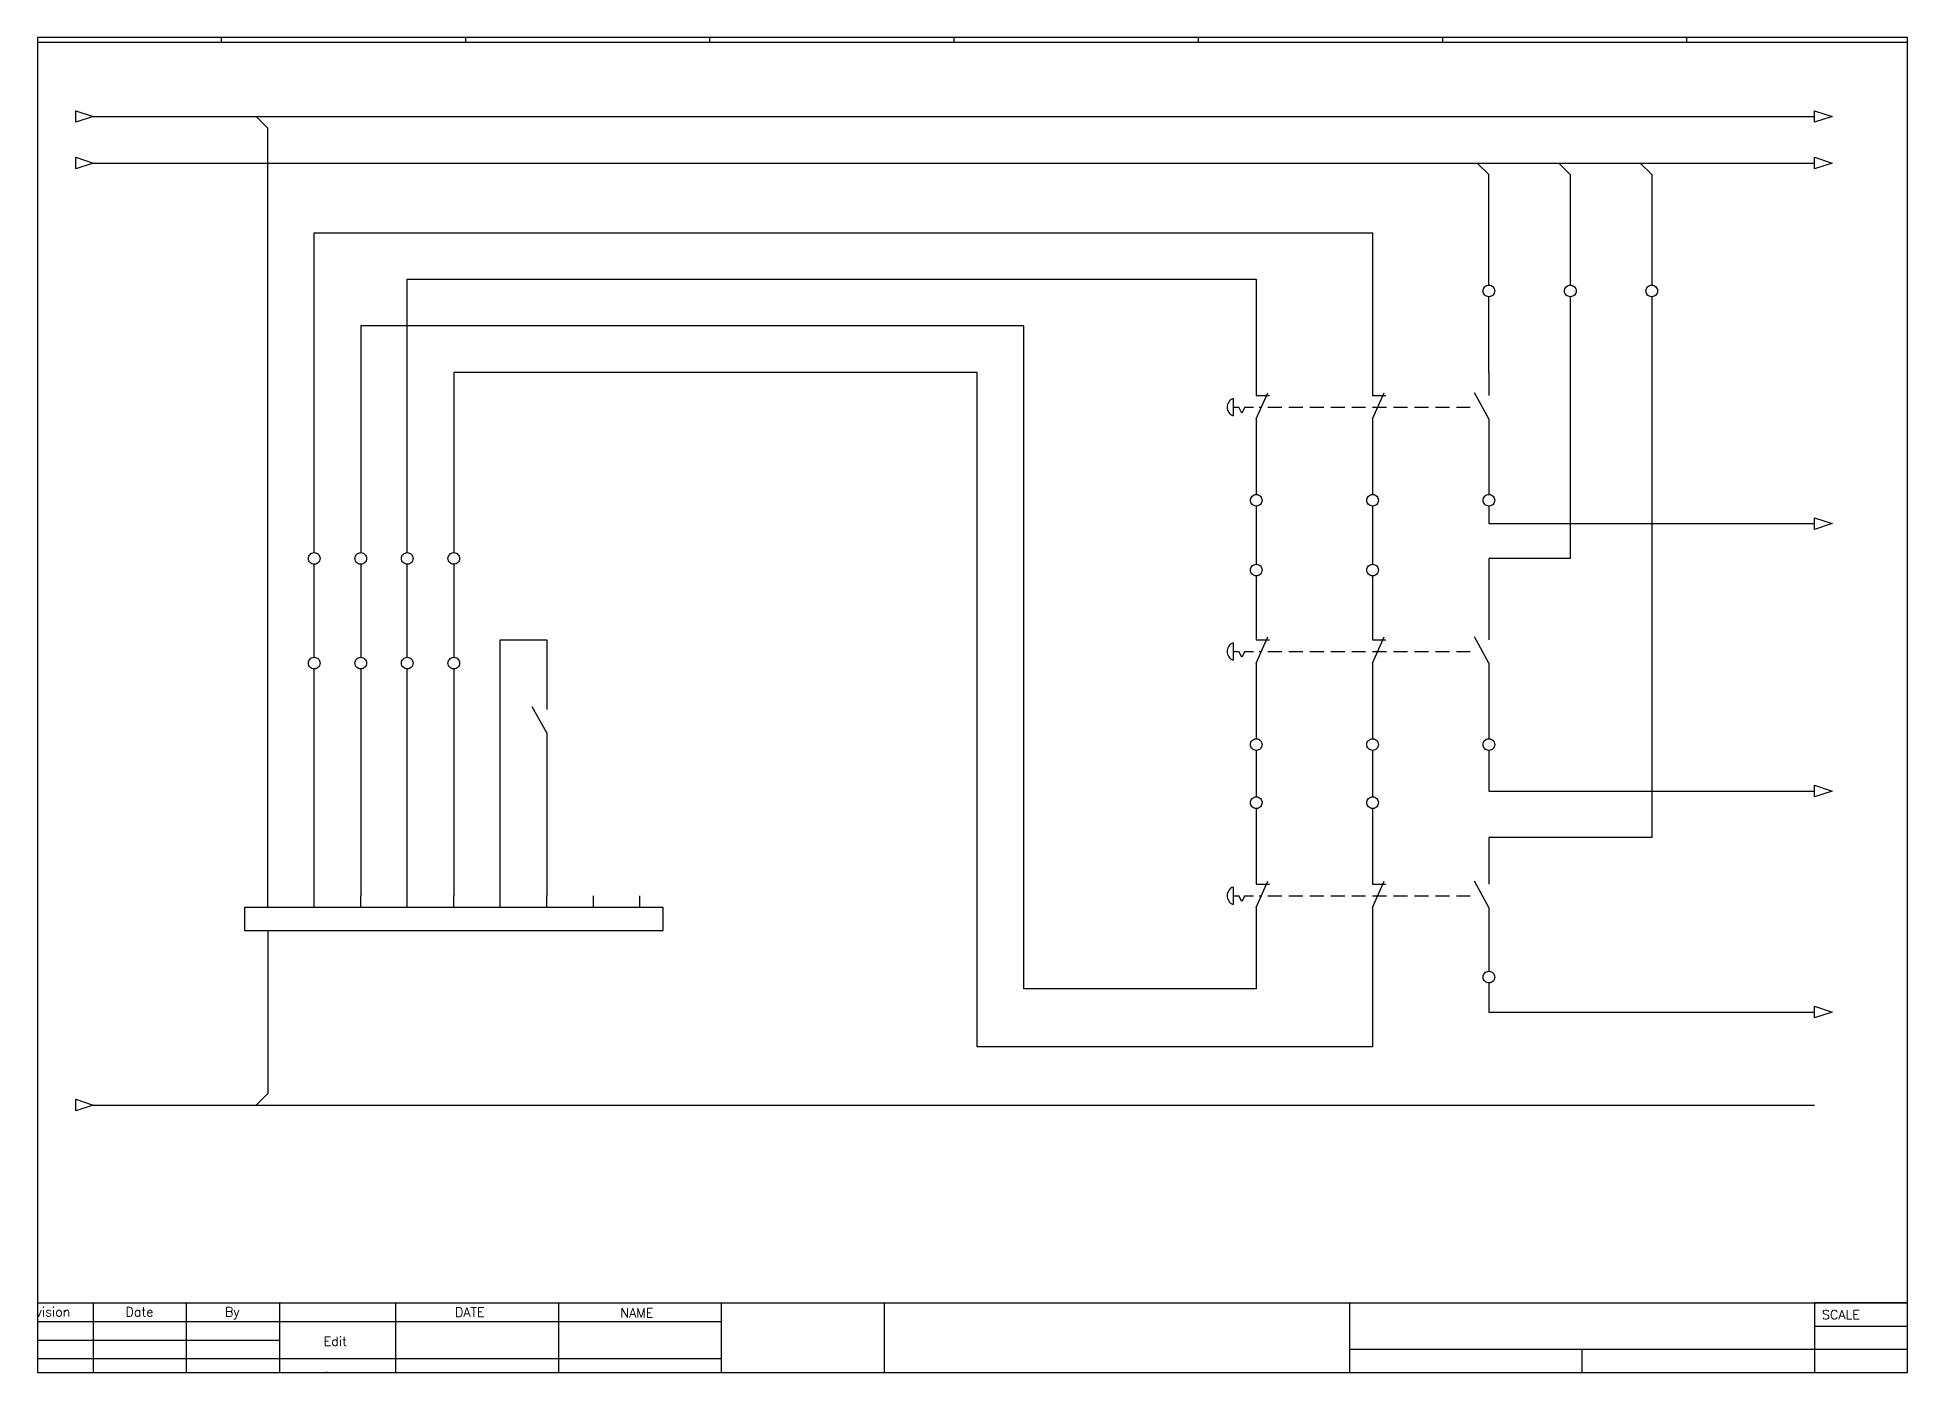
# Paper-space layout 'IEC A3 Title Block' of a CAD drawing. Header units: millimetres. Extents: x 13 to 415, y 5 to 292.
# The model-space entities are those that its viewports show. They can reach past a viewport. Long polylines and large blocks are cut down to what shows.
import ezdxf
from ezdxf.enums import TextEntityAlignment as Align

# ---------------------------------------------------------------- set-up
doc = ezdxf.new("R2010")
doc.units = ezdxf.units.MM
doc.header["$LTSCALE"] = 6
doc.linetypes.add('DASHED', pattern=[0.75, 0.5, -0.25])
for name, color, linetype in [('025', 1, 'Continuous'), ('05', 6, 'Continuous'), ('BLU_1.0mm^2', 5, 'Continuous'), ('BRN_1.0mm^2', 14, 'Continuous'), ('DESC', 1, 'Continuous'), ('DESCCHILD', 20, 'Continuous'), ('LOC', 8, 'Continuous'), ('MISC', 2, 'Continuous'), ('RED_2.5mm^2', 1, 'Continuous'), ('SYMS', 7, 'Continuous'), ('TAGS', 51, 'Continuous'), ('TERMS', 4, 'Continuous'), ('WIRENO', 70, 'Continuous'), ('WIREREF', 61, 'Continuous'), ('WIREREF_DEST', 61, 'Continuous'), ('XREF', 7, 'Continuous'), ('XREFCHILD', 134, 'Continuous')]:
    doc.layers.add(name, color=color, linetype=linetype)
doc.styles.add('WD', font='romans.shx')
doc.styles.add('WD_IEC', font='ISOCP2.shx', dxfattribs={"width": 0.9, "height": 4})

psp = doc.layouts.new('IEC A3 Title Block')

msp = doc.modelspace()

# ---------------------------------------------------------------- texts
at = {"layer": '05', "char_height": 3, "attachment_point": 1}
for s, insert in [('1', (25.61, 295.89)), ('2', (78.11, 295.89)), ('3', (130.61, 295.89)), ('4', (183.11, 295.89)), ('5', (235.61, 295.89)), ('6', (288.11, 295.89)), ('7', (340.61, 295.89)), ('8', (393.11, 295.89))]:
    msp.add_mtext_dynamic_manual_height_columns(s, width=14.5619, gutter_width=12.5, heights=[0], dxfattribs=dict(at, insert=insert))
at = {"layer": 'DESCCHILD', "linetype": 'DASHED', "char_height": 2.5, "attachment_point": 1, "style": 'WD_IEC'}
for s, width, heights, insert in [('EMERGENCY STOP\\PELEVATOR', 38.0864, [8.45], (234.32, 212.97)), ('EMERGENCY STOP \\PLOAD BELD', 42.3146, [6.85], (234.32, 160.47))]:
    msp.add_mtext_dynamic_manual_height_columns(s, width=width, gutter_width=7.5, heights=heights, dxfattribs=dict(at, insert=insert))
at = {"layer": 'DESCCHILD', "linetype": 'DASHED', "insert": (232.5, 109.17), "char_height": 2.5, "width": 49.875, "attachment_point": 1, "style": 'WD_IEC'}
msp.add_mtext('EMERGENCY STOP \\PFEEDING', dxfattribs=at)
at = {"layer": 'MISC', "char_height": 1.5, "attachment_point": 8}
for s, insert in [('\\W1;BRN_1.0MM^ 2', (197.5, 275.75)), ('\\W1;BRN_1.0MM^ 2', (197.5, 265.75)), ('\\W1;BRN_1.0MM^ 2', (377.5, 188.25)), ('\\W1;BRN_1.0MM^ 2', (377.5, 130.75)), ('\\W1;BRN_1.0MM^ 2', (377.5, 83.25)), ('\\W1;BLU_1.0MM^ 2', (202.5, 63.25))]:
    msp.add_mtext(s, dxfattribs=dict(at, insert=insert))
at = {"layer": 'MISC', "linetype": 'DASHED', "char_height": 1.5, "attachment_point": 8}
for insert in [(197.5, 250.75), (197.5, 240.75), (197.5, 230.75), (197.5, 220.75)]:
    msp.add_mtext('\\W1;BRN_1.0MM^ 2', dxfattribs=dict(at, insert=insert))
at = {"layer": 'XREF', "linetype": 'DASHED', "insert": (81.59, 97.5), "char_height": 2.5, "attachment_point": 1, "style": 'WD_IEC'}
msp.add_mtext('{\\Fmonotxt.shx|c0;\\H0.67x;13 }{\\Facaderef.shx|c0;-O-} {\\Fmonotxt.shx|c0;\\H0.67x;14} 10.3\\P{\\Fmonotxt.shx|c0;\\H0.67x;23 }{\\Facaderef.shx|c0;-O-} {\\Fmonotxt.shx|c0;\\H0.67x;24} 12.2', dxfattribs=at)

# ---------------------------------------------------------------- blocks, each defined once
blk = doc.blocks.new('IEC_tblock_a3_floriambra')
at = {"layer": '05'}
for p, q in [((-840, 20), (-420, 20)), ((-815, 20), (-815, 0)), ((-795, 20), (-795, 0)), ((-775, 20), (-775, 0)), ((-750, 20), (-750, 0)), ((-715, 20), (-715, 0)), ((-680, 20), (-680, 0)), ((-645, 20), (-645, 0)), ((-545, 20), (-545, 0)), ((-420, 20), (-445, 20)), ((-445, 20), (-445, 0)), ((-445, 20), (-445, 15)), ((-840, 16), (-775, 16)), ((-775, 16), (-680, 16)), ((-445, 15), (-420, 15)), ((-840, 12), (-775, 12)), ((-545, 10), (-445, 10)), ((-495, 10), (-495, 0)), ((-445, 10), (-420, 10)), ((-840, 8), (-775, 8)), ((-775, 8), (-680, 8)), ((-445, 5), (-420, 5)), ((-420, 5), (-432.5, 5)), ((-432.5, 5), (-432.5, 0)), ((-840, 4), (-775, 4))]:
    blk.add_line(p, q, dxfattribs=at)
at = {"flags": 4}
for tag, p, height in [('DESCRIPT_PROYECT', (-642.46, 13.18), 3), ('CODIGO_PROYECT', (-542.84, 14.13), 2), ('SCALA', (-432.21, 16.54), 1.5), ('FECHA_CREA', (-747.6, 10.56), 2), ('AUTHOR', (-713.38, 10.89), 2), ('INSTALACION', (-441.74, 11.01), 2), ('DESCRIPCION_1', (-642.34, 8.1), 3), ('LOCALIZACION', (-441.61, 6.6), 2), ('FECHA_EDIT', (-747.73, 3.45), 2), ('REVISADO', (-713.31, 2.96), 2), ('DESCRIPCION_2', (-642.22, 3.39), 3), ('ARCHIVO', (-542.76, 1.55), 2), ('COMENTARIO', (-492.87, 1.14), 2), ('PAG', (-429.4, 1.2), 2)]:
    blk.add_attdef(tag, p, '', height=height, dxfattribs=at)
at = {"layer": '025', "style": 'WD'}
for s, p in [('Revision', (-825.33, 17.07)), ('Date', (-805.08, 17.05)), ('By', (-785.09, 17.06)), ('NAME', (-698.14, 16.82)), ('SCALE', (-439.33, 16.45))]:
    blk.add_text(s, height=2, dxfattribs=at).set_placement(p, align=Align.CENTER)
for s, p in [('DATE', (-737.24, 16.98)), ('Edit', (-765.46, 10.72)), ('Chec.', (-765.74, 3.12)), ('SHEETS', (-444.15, 1.23))]:
    blk.add_text(s, height=2, dxfattribs=at).set_placement(p)
blk = doc.blocks.new('VCR1SEGPILZ')
for p, q in [((0, 0), (0, 2.5)), ((10, 0), (10, 2.5)), ((20, 0), (20, 2.5)), ((30, 0), (30, 2.5)), ((40, 0), (40, 2.5)), ((50, 0), (50, 2.5)), ((60, 0), (60, 2.5)), ((70, 0), (70, 2.5)), ((80, 0), (80, 2.5)), ((0, -5), (0, -7.5))]:
    blk.add_line(p, q)
blk.add_lwpolyline([(-5, 0), (-5, -5), (85, -5), (85, 0)], close=True)
at = {"style": 'WD_IEC'}
for tag, p in [('INST', (-5.25, 9)), ('TAG1', (-5.25, 2)), ('LOC', (-5.25, 5.5)), ('DESC1', (21.52, -3.93)), ('DESC2', (42.23, -3.82)), ('DESC3', (67.83, -3.84))]:
    blk.add_attdef(tag, text='', height=2.5, dxfattribs=at).set_placement(p, align=Align.RIGHT)
at = {"style": 'WD_IEC', "flags": 9}
for tag, p in [('MFG', (-6, -1.5)), ('CAT', (-6, -4))]:
    blk.add_attdef(tag, text='', height=1.5, dxfattribs=at).set_placement(p, align=Align.RIGHT)
at = {"style": 'WD_IEC'}
blk.add_attdef('TERM01', text='', height=2, rotation=90, dxfattribs=at).set_placement((-1, 2.5), align=Align.RIGHT)
blk.add_attdef('TERM02', (-1, -7.5), '', height=2, rotation=90, dxfattribs=at)
at = {"style": 'WD_IEC', "flags": 1}
for tag, p, height in [('X2TERM01', (0, 2.5), 0.32), ('X2TERM03', (10, 2.5), 0.08), ('X2TERM04', (20, 2.5), 0.08), ('X2TERM05', (30, 2.5), 0.08), ('X2TERM06', (40, 2.5), 0.08), ('X2TERM07', (50, 2.5), 0.08), ('X2TERM08', (60, 2.5), 0.08), ('X2TERM09', (70, 2.5), 0.08), ('X2TERM10', (80, 2.5), 0.08), ('X4LINK', (-5, -2.5), 0.32), ('X1LINK', (5, -2.5), 0.32), ('X8TERM02', (0, -7.5), 0.32), ('ASSYCODE', (6, -6.5), 1), ('FAMILY', (6, -8), 1), ('CATDESC', (6, -9.5), 1)]:
    blk.add_attdef(tag, p, '', height=height, dxfattribs=at)
at = {"style": 'WD_IEC', "width": 0.8}
for tag, p in [('TERM03', (9, 2.5)), ('TERM04', (19, 2.5)), ('TERM05', (29, 2.5)), ('TERM06', (39, 2.5)), ('TERM07', (49, 2.5)), ('TERM08', (59, 2.5)), ('TERM09', (69, 2.5)), ('TERM10', (79, 2.5))]:
    blk.add_attdef(tag, text='', height=2, rotation=90, dxfattribs=at).set_placement(p, align=Align.RIGHT)
at = {"lineweight": 9, "style": 'WD_IEC'}
for tag, p in [('NO', (17.59, -5.98)), ('NC', (17.59, -9.48))]:
    blk.add_attdef(tag, text='', height=2.5, dxfattribs=at).set_placement(p, align=Align.TOP_RIGHT)
for tag, p in [('XREFNO', (19.09, -5.98)), ('XREFNC', (19.09, -9.48))]:
    blk.add_attdef(tag, text='', height=2.5, dxfattribs=at).set_placement(p, align=Align.TOP_LEFT)
blk = doc.blocks.new('HT0_418')
for p, q in [((-2.5, 0), (2.5, 0)), ((0, -2.5), (-2.5, 0))]:
    blk.add_line(p, q)
at = {"style": 'WD_IEC', "flags": 1}
for tag, p in [('X4TERM01', (-2.5, 0)), ('X1TERM01', (2.5, 0)), ('WDWSEQ', (-2.63, -0.91)), ('X8TERM01', (0, -2.5))]:
    blk.add_attdef(tag, p, '', height=0.4, dxfattribs=at)
blk = doc.blocks.new('HT0_412')
for p, q in [((0, 2.5), (-2.5, 0)), ((-2.5, 0), (2.5, 0))]:
    blk.add_line(p, q)
at = {"style": 'WD_IEC', "flags": 1}
for tag, p in [('X4TERM01', (-2.5, 0)), ('WDWSEQ', (-2.1, 1.03)), ('X2TERM01', (0, 2.5)), ('X1TERM01', (2.5, 0))]:
    blk.add_attdef(tag, p, '', height=0.4, dxfattribs=at)
blk = doc.blocks.new('VPB12ML')
for p, q in [((0, 7.5), (0, 2.5)), ((-5, 1.875), (-5, -1.875)), ((-5, 0), (-3.75, 0)), ((-3.125, -1.25), (-3.75, 0)), ((-2.5, 0), (-3.125, -1.25)), ((-2.5, 0), (-0.625, 0)), ((0, -2.5), (2.5, 3.125)), ((0, 2.5), (2.8678, 2.5)), ((0.625, 0), (1.11111, 0)), ((0, -2.5), (0, -7.5))]:
    blk.add_line(p, q)
blk.add_arc((-4.21875, 0), 2.03125, 112.6198649, 247.3801351)
at = {"style": 'WD_IEC'}
for tag, p in [('INST', (-8, 10.25)), ('LOC', (-8, 6.75)), ('TAG1', (-8, 3.25)), ('DESC1', (-8, -10.35)), ('DESC2', (-8, -13.85)), ('DESC3', (-8, -17.35))]:
    blk.add_attdef(tag, text='', height=2.5, dxfattribs=at).set_placement(p, align=Align.RIGHT)
blk.add_attdef('TERM01', text='', height=2, rotation=90, dxfattribs=at).set_placement((-1, 7.5), align=Align.RIGHT)
at = {"style": 'WD_IEC', "flags": 1}
for tag, p, height in [('X2TERM01', (0, 7.5), 0.32), ('CONTACT', (0.5, 4.5), 1), ('COMMON', (1.75, 3.25), 1), ('X1LINK', (1.5, 0), 0.32), ('ASSYCODE', (1, -4), 1), ('X8TERM02', (0, -7.5), 0.32), ('FAMILY', (1, -5.5), 1), ('CATDESC', (1, -7), 1)]:
    blk.add_attdef(tag, p, '', height=height, dxfattribs=at)
at = {"style": 'WD_IEC', "flags": 9}
for tag, p in [('MFG', (-8.5, -0.25)), ('CAT', (-8.5, -2.75))]:
    blk.add_attdef(tag, text='', height=1.5, dxfattribs=at).set_placement(p, align=Align.RIGHT)
at = {"style": 'WD_IEC'}
blk.add_attdef('TERM02', (-1, -7.5), '', height=2, rotation=90, dxfattribs=at)
at = {"lineweight": 15, "style": 'WD_IEC'}
blk.add_attdef('XREF', text='', height=2.5, dxfattribs=at).set_placement((-8, -6.35), align=Align.RIGHT)
blk = doc.blocks.new('VSW22')
for p, q in [((0, 7.5), (0, 2.5)), ((0, -2.5), (2.5, 3.12)), ((0, 2.5), (2.87, 2.5)), ((0, -2.5), (0, -7.5))]:
    blk.add_line(p, q)
at = {"style": 'WD_IEC'}
for tag, p in [('INST', (-5.25, 7.75)), ('LOC', (-5.25, 4.25)), ('TAG2', (-5.25, 0.75)), ('XREF', (-5.25, -3.75)), ('DESC1', (-5.25, -7.6)), ('DESC2', (-5.25, -11.1)), ('WDTAGALT', (-5.5, -17.62)), ('DESC3', (-5.25, -14.6))]:
    blk.add_attdef(tag, text='', height=2.5, dxfattribs=at).set_placement(p, align=Align.RIGHT)
blk.add_attdef('TERM01', text='', height=2, rotation=90, dxfattribs=at).set_placement((-1, 7.5), align=Align.RIGHT)
at = {"style": 'WD_IEC', "flags": 1}
for tag, p, height in [('X2TERM01', (0, 7.5), 0.32), ('X4LINK', (-2, 0), 0.32), ('X1LINK', (1.11, 0), 0.32), ('CONTACT', (4, -3.5), 1), ('FAMILY', (4, -5), 1), ('COMMON', (5.25, -4.75), 1), ('X8TERM02', (0, -7.5), 0.32)]:
    blk.add_attdef(tag, p, '', height=height, dxfattribs=at)
at = {"style": 'WD_IEC'}
blk.add_attdef('TERM02', (-1, -7.5), '', height=2, rotation=90, dxfattribs=at)
blk = doc.blocks.new('VSW21')
for p, q in [((0, 7.5), (0, 2.5)), ((0, -2.5), (-3.125, 3.125)), ((0, -2.5), (0, -7.5))]:
    blk.add_line(p, q)
at = {"style": 'WD_IEC'}
for tag, p in [('INST', (-5.25, 7.75)), ('LOC', (-5.25, 4.25)), ('TAG2', (-5.25, 0.75)), ('XREF', (-5.25, -3.75)), ('DESC1', (-5.25, -7.6)), ('DESC2', (-5.25, -11.1)), ('WDTAGALT', (-5, -18)), ('DESC3', (-5.25, -14.6))]:
    blk.add_attdef(tag, text='', height=2.5, dxfattribs=at).set_placement(p, align=Align.RIGHT)
blk.add_attdef('TERM01', text='', height=2, rotation=90, dxfattribs=at).set_placement((-1, 7.5), align=Align.RIGHT)
at = {"style": 'WD_IEC', "flags": 1}
for tag, p, height in [('X2TERM01', (0, 7.5), 0.32), ('X4LINK', (-2, 0), 0.32), ('X1LINK', (-0.5, 0), 0.32), ('CONTACT', (4, -3.5), 1), ('FAMILY', (4, -5), 1), ('COMMON', (5.25, -4.75), 1), ('X8TERM02', (0, -7.5), 0.32)]:
    blk.add_attdef(tag, p, '', height=height, dxfattribs=at)
at = {"style": 'WD_IEC'}
blk.add_attdef('TERM02', (-1, -7.5), '', height=2, rotation=90, dxfattribs=at)
blk = doc.blocks.new('VCR21')
for p, q in [((0, 7.5), (0, 2.5)), ((0, -2.5), (-3.12, 3.12)), ((0, -2.5), (0, -7.5))]:
    blk.add_line(p, q)
at = {"style": 'WD_IEC'}
for tag, p in [('INST', (-5.25, 6.75)), ('LOC', (-5.25, 3.75)), ('TAG2', (-5.25, 0.75)), ('XREF', (-5.25, -3.75)), ('DESC2', (-5.25, -9.75)), ('DESC1', (-5.25, -6.75)), ('DESC3', (-5.25, -12.75))]:
    blk.add_attdef(tag, text='', height=2.5, dxfattribs=at).set_placement(p, align=Align.RIGHT)
blk.add_attdef('TERM01', text='', height=2, rotation=90, dxfattribs=at).set_placement((-1, 7.5), align=Align.RIGHT)
at = {"style": 'WD_IEC', "flags": 1}
for tag, p, height in [('X2TERM01', (0, 7.5), 0.32), ('X4LINK', (-2.75, 0), 0.32), ('X1LINK', (-0.5, 0), 0.32), ('CONTACT', (4, -3.5), 1), ('FAMILY', (4, -5), 1), ('COMMON', (5.25, -4.75), 1), ('X8TERM02', (0, -7.5), 0.32)]:
    blk.add_attdef(tag, p, '', height=height, dxfattribs=at)
at = {"style": 'WD_IEC'}
blk.add_attdef('TERM02', (-1, -7.5), '', height=2, rotation=90, dxfattribs=at)
blk = doc.blocks.new('VT1002')
blk.add_circle((0, 0), 1.25)
at = {"style": 'WD_IEC'}
for tag, p in [('INST', (-2.25, 6.5)), ('LOC', (-2.25, 3.5)), ('DESC1', (-2.25, -6.25)), ('DESC2', (-2.25, -9.25)), ('DESC3', (-2.25, -12.25))]:
    blk.add_attdef(tag, text='', height=2.5, dxfattribs=at).set_placement(p, align=Align.RIGHT)
at = {"style": 'WD_IEC', "flags": 1}
for tag, p, height in [('ASSYCODE', (2.75, 10.75), 1), ('CATDESC', (2.75, 9.25), 1), ('MFG', (2.75, 7.25), 1.5), ('CAT', (2.75, 4.75), 1.5), ('X4PIN01', (-1.25, 1), 0.25), ('X4TERM01', (-1.25, 0), 0.25), ('X4TERMDESC01', (-1.25, 0.5), 0.4), ('STRIPSEQ', (0, 0), 0.025), ('X2PIN01', (0, 2.25), 0.25), ('X2TERM01', (0, 1.25), 0.25), ('X8PIN01', (0, -0.25), 0.25), ('X2TERMDESC01', (0, 1.75), 0.4), ('X1PIN01', (1.25, 1), 0.25), ('X1TERM01', (1.25, 0), 0.25), ('X1TERMDESC01', (1.25, 0.5), 0.4), ('LINKTERM', (0, -0.04), 0.025), ('X8TERM01', (0, -1.25), 0.25), ('X8TERMDESC01', (0, -0.75), 0.4)]:
    blk.add_attdef(tag, p, '', height=height, dxfattribs=at)
at = {"style": 'WD_IEC', "flags": 8}
for tag, height, p in [('TAGSTRIP', 2.5, (-2.25, 0.5)), ('TERM01', 2, (-2.25, -3.25))]:
    blk.add_attdef(tag, text='', height=height, dxfattribs=at).set_placement(p, align=Align.RIGHT)
blk = doc.blocks.new('HA1D3')
blk.add_lwpolyline([(0, 0), (-3.75, -1.25), (-3.75, 1.25)], close=True)
at = {"style": 'WD_IEC'}
blk.add_attdef('XREF', text='', height=2.5, dxfattribs=at).set_placement((-5, 0), align=Align.MIDDLE_RIGHT)
at = {"style": 'WD_IEC', "flags": 1}
blk.add_attdef('SIGCODE', text='', height=1, dxfattribs=at).set_placement((-2.5, 1.8), align=Align.RIGHT)
at = {"style": 'WD_IEC'}
for tag, p, height, flags in [('X1TERM01', (0, 0), 0.32, 1), ('WIRENO', (1.25, 1), 2.5, 8)]:
    blk.add_attdef(tag, p, '', height=height, dxfattribs=dict(at, flags=flags))
blk.add_attdef('DESC1', text='', height=2.5, dxfattribs=at).set_placement((1.25, -1), align=Align.TOP_LEFT)
blk = doc.blocks.new('WD_WNH')
at = {"linetype": 'Continuous', "style": 'WD_IEC', "width": 0.8}
blk.add_attdef('WIRENO', text='', height=2.5, dxfattribs=at).set_placement((0, 0.75), align=Align.CENTER)
at = {"style": 'WD_IEC', "flags": 1}
for tag, p in [('W08USER', (0, 0.375)), ('W04USER', (0, 0.875)), ('W05USER', (0, 0.75)), ('W09USER', (0, 0.25)), ('W03USER', (0, 1)), ('W06USER', (0, 0.625)), ('W07USER', (0, 0.5)), ('W02USER', (0, 1.125)), ('W01USER', (0, 1.25)), ('W10USER', (0, 0.125))]:
    blk.add_attdef(tag, text='', height=0.08, dxfattribs=at).set_placement(p, align=Align.CENTER)
blk = doc.blocks.new('WD_WNV')
at = {"linetype": 'Continuous', "style": 'WD_IEC', "width": 0.8}
blk.add_attdef('WIRENO', text='', height=2.5, dxfattribs=at).set_placement((-1.6, 0), align=Align.MIDDLE_RIGHT)
at = {"style": 'WD_IEC', "flags": 1}
for tag, p in [('W08USER', (-1, 0.375)), ('W04USER', (-1, 0.875)), ('W05USER', (-1, 0.75)), ('W09USER', (-1, 0.25)), ('W03USER', (-1, 1)), ('W06USER', (-1, 0.625)), ('W07USER', (-1, 0.5)), ('W02USER', (-1, 1.125)), ('W01USER', (-1, 1.25)), ('W10USER', (-1, 0.125))]:
    blk.add_attdef(tag, text='', height=0.08, dxfattribs=at).set_placement(p, align=Align.CENTER)
blk = doc.blocks.new('HA1S1')
blk.add_lwpolyline([(0, 1.25), (3.75, 0), (0, -1.25)], close=True)
at = {"style": 'WD_IEC'}
for tag, height, flags, p in [('WIRENO', 2.5, 8, (-1.25, 1)), ('SIGCODE', 1, 1, (5, 1.8))]:
    blk.add_attdef(tag, text='', height=height, dxfattribs=dict(at, flags=flags)).set_placement(p, align=Align.RIGHT)
at = {"style": 'WD_IEC', "flags": 1}
blk.add_attdef('X4TERM01', (0, 0), '', height=0.32, dxfattribs=at)
at = {"style": 'WD_IEC'}
blk.add_attdef('XREF', text='', height=2.5, dxfattribs=at).set_placement((5, 0), align=Align.MIDDLE_LEFT)
blk.add_attdef('DESC1', text='', height=2.5, dxfattribs=at).set_placement((-1.25, -1), align=Align.TOP_RIGHT)
blk = doc.blocks.new('VT0002')
blk.add_circle((0, 0), 1.25)
at = {"style": 'WD_IEC'}
for tag, p in [('INST', (-2.25, 6.5)), ('LOC', (-2.25, 3.5)), ('DESC1', (-2.25, -6.25)), ('DESC2', (-2.25, -9.25)), ('DESC3', (-2.25, -12.25))]:
    blk.add_attdef(tag, text='', height=2.5, dxfattribs=at).set_placement(p, align=Align.RIGHT)
at = {"style": 'WD_IEC', "flags": 1}
for tag, p, height in [('ASSYCODE', (2.75, 10.75), 1), ('CATDESC', (2.75, 9.25), 1), ('MFG', (2.75, 7.25), 1.5), ('CAT', (2.75, 4.75), 1.5), ('X4PIN01', (-1.25, 1), 0.25), ('X4TERM01', (-1.25, 0), 0.25), ('X4TERMDESC01', (-1.25, 0.5), 0.4), ('STRIPSEQ', (0, 0), 0.025), ('X2PIN01', (0, 2.25), 0.25), ('X2TERM01', (0, 1.25), 0.25), ('X8PIN01', (0, -0.25), 0.25), ('X2TERMDESC01', (0, 1.75), 0.4), ('X1PIN01', (1.25, 1), 0.25), ('X1TERM01', (1.25, 0), 0.25), ('X1TERMDESC01', (1.25, 0.5), 0.4), ('LINKTERM', (0, -0.04), 0.025), ('X8TERM01', (0, -1.25), 0.25), ('X8TERMDESC01', (0, -0.75), 0.4)]:
    blk.add_attdef(tag, p, '', height=height, dxfattribs=at)
at = {"style": 'WD_IEC', "flags": 8}
for tag, height, p in [('TAGSTRIP', 2.5, (-2.25, 0.5)), ('TERM01', 2, (-2.25, -3.25))]:
    blk.add_attdef(tag, text='', height=height, dxfattribs=at).set_placement(p, align=Align.RIGHT)

# ---------------------------------------------------------------- linework, layer by layer
at = {"layer": '05'}
for p, q in [((52.5, 297), (52.5, 291)), ((105, 297), (105, 291)), ((157.5, 297), (157.5, 291)), ((210, 297), (210, 291)), ((262.5, 297), (262.5, 291)), ((315, 297), (315, 291)), ((367.5, 297), (367.5, 291)), ((0, 291), (420, 291))]:
    msp.add_line(p, q, dxfattribs=at)
at = {"layer": 'BLU_1.0mm^2'}
for p, q in [((62.5, 97.5), (62.5, 65)), ((25, 62.5), (60, 62.5)), ((65, 62.5), (395, 62.5))]:
    msp.add_line(p, q, dxfattribs=at)
at = {"layer": 'BRN_1.0mm^2'}
for p, q in [((25, 275), (60, 275)), ((65, 275), (395, 275)), ((62.5, 107.5), (62.5, 272.5)), ((25, 265), (322.5, 265)), ((325, 238.75), (325, 262.5)), ((327.5, 265), (340, 265)), ((342.5, 262.5), (342.5, 238.75)), ((345, 265), (357.5, 265)), ((360, 262.5), (360, 238.75)), ((362.5, 265), (395, 265)), ((72.5, 250), (300, 250)), ((72.5, 181.25), (72.5, 250)), ((300, 250), (300, 220)), ((92.5, 240), (275, 240)), ((92.5, 181.25), (92.5, 240)), ((275, 240), (275, 220)), ((325, 220), (325, 236.25)), ((342.5, 236.25), (342.5, 180)), ((360, 236.25), (360, 120)), ((225, 230), (82.5, 230)), ((82.5, 230), (82.5, 181.25)), ((225, 87.5), (225, 230)), ((215, 220), (102.5, 220)), ((102.5, 220), (102.5, 181.25)), ((215, 75), (215, 220)), ((275, 205), (275, 193.75)), ((300, 205), (300, 193.75)), ((325, 205), (325, 193.75)), ((275, 191.25), (275, 178.75)), ((300, 191.25), (300, 178.75)), ((325, 191.25), (325, 187.5)), ((325, 187.5), (395, 187.5)), ((72.5, 158.75), (72.5, 178.75)), ((82.5, 178.75), (82.5, 158.75)), ((92.5, 158.75), (92.5, 178.75)), ((102.5, 178.75), (102.5, 158.75)), ((342.5, 180), (325, 180)), ((325, 180), (325, 167.5)), ((275, 176.25), (275, 167.5)), ((300, 176.25), (300, 167.5)), ((112.5, 107.5), (112.5, 162.5)), ((112.5, 162.5), (122.5, 162.5)), ((122.5, 162.5), (122.5, 152.5)), ((72.5, 107.5), (72.5, 156.25)), ((82.5, 156.25), (82.5, 107.5)), ((92.5, 107.5), (92.5, 156.25)), ((102.5, 156.25), (102.5, 107.5)), ((275, 152.5), (275, 141.25)), ((300, 152.5), (300, 141.25)), ((325, 152.5), (325, 141.25)), ((122.5, 137.5), (122.5, 107.5)), ((275, 138.75), (275, 128.75)), ((300, 138.75), (300, 128.75)), ((325, 138.75), (325, 130)), ((325, 130), (395, 130)), ((275, 126.25), (275, 115)), ((300, 126.25), (300, 115)), ((360, 120), (325, 120)), ((325, 120), (325, 115)), ((275, 100), (275, 87.5)), ((300, 100), (300, 75)), ((325, 100), (325, 91.25)), ((325, 88.75), (325, 82.5)), ((275, 87.5), (225, 87.5)), ((325, 82.5), (395, 82.5)), ((300, 75), (215, 75))]:
    msp.add_line(p, q, dxfattribs=at)
at = {"layer": 'SYMS', "linetype": 'DASHED'}
for p, q in [((277.5, 212.5), (322.5, 212.5)), ((277.5, 160), (322.5, 160)), ((277.5, 107.5), (322.5, 107.5))]:
    msp.add_line(p, q, dxfattribs=at)

# ---------------------------------------------------------------- block references
ref = msp.add_blockref('IEC_tblock_a3_floriambra', (840, 0))
ref.add_attrib('FECHA_EDIT', '2026-02-05', (92.27, 3.45), dxfattribs={"height": 2})
ref.add_attrib('FECHA_CREA', '2026-02-05', (92.4, 10.56), dxfattribs={"height": 2})
ref.add_attrib('REVISADO', 'FLORIAMBRA', (126.69, 2.96), dxfattribs={"height": 2})
ref.add_attrib('AUTHOR', 'FLORIAMBRA', (126.62, 10.89), dxfattribs={"height": 2})
ref.add_attrib('DESCRIPCION_1', 'SAFETY RELAY', (197.66, 8.1), dxfattribs={"height": 3})
ref.add_attrib('DESCRIPT_PROYECT', 'EMERGENCY STOPS', (197.54, 13.18), dxfattribs={"height": 3})
ref.add_attrib('CODIGO_PROYECT', 'FA001', (297.16, 14.13), dxfattribs={"height": 2})
ref.add_attrib('ARCHIVO', '09-EMERGENCY STOP', (297.24, 1.55), dxfattribs={"height": 2})
ref.add_attrib('PAG', '9', (410.6, 1.2), dxfattribs={"height": 2})
ref.add_attrib('SCALA', '1:1', (407.79, 16.54), dxfattribs={"height": 1.5})
at = {"layer": 'BRN_1.0mm^2'}
for p in [(325, 265), (342.5, 265), (360, 265)]:
    msp.add_blockref('HT0_418', p, dxfattribs=at)
at = {"layer": 'RED_2.5mm^2'}
for name, p in [('HT0_418', (62.5, 275)), ('HT0_412', (62.5, 62.5))]:
    msp.add_blockref(name, p, dxfattribs=at)
at = {"layer": 'SYMS'}
ref = msp.add_blockref('HA1D3', (25, 275), dxfattribs=at)
ref.add_attrib('XREF', '8.7', dxfattribs={"layer": 'XREF', "height": 2.5, "style": 'WD_IEC'}).set_placement((20, 275), align=Align.MIDDLE_RIGHT)
ref.add_attrib('DESC1', 'L+', dxfattribs={"layer": 'DESC', "height": 2.5, "style": 'WD_IEC'}).set_placement((26.25, 274), align=Align.TOP_LEFT)
ref.add_attrib('WIRENO', '204', (26.25, 276), dxfattribs={"layer": 'WIREREF_DEST', "height": 2.5, "style": 'WD_IEC', "flags": 8})
ref = msp.add_blockref('HA1S1', (395, 275), dxfattribs=at)
ref.add_attrib('XREF', '23.1', dxfattribs={"layer": 'XREF', "height": 2.5, "style": 'WD_IEC'}).set_placement((400, 275), align=Align.MIDDLE_LEFT)
ref.add_attrib('DESC1', 'L+', dxfattribs={"layer": 'DESC', "height": 2.5, "style": 'WD_IEC'}).set_placement((393.75, 274), align=Align.TOP_RIGHT)
ref.add_attrib('WIRENO', '204', dxfattribs={"layer": 'WIREREF', "height": 2.5, "style": 'WD_IEC', "flags": 8}).set_placement((393.75, 276), align=Align.RIGHT)
ref = msp.add_blockref('HA1D3', (25, 265), dxfattribs=at)
ref.add_attrib('XREF', '8.7', dxfattribs={"layer": 'XREF', "height": 2.5, "style": 'WD_IEC'}).set_placement((20, 265), align=Align.MIDDLE_RIGHT)
ref.add_attrib('DESC1', 'L+IN', dxfattribs={"layer": 'DESC', "height": 2.5, "style": 'WD_IEC'}).set_placement((26.25, 264), align=Align.TOP_LEFT)
ref.add_attrib('WIRENO', '202', (26.25, 266), dxfattribs={"layer": 'WIREREF_DEST', "height": 2.5, "style": 'WD_IEC', "flags": 8})
ref = msp.add_blockref('HA1S1', (395, 265), dxfattribs=at)
ref.add_attrib('XREF', '12.0', dxfattribs={"layer": 'XREF', "height": 2.5, "style": 'WD_IEC'}).set_placement((400, 265), align=Align.MIDDLE_LEFT)
ref.add_attrib('DESC1', 'L+IN', dxfattribs={"layer": 'DESC', "height": 2.5, "style": 'WD_IEC'}).set_placement((393.75, 264), align=Align.TOP_RIGHT)
ref.add_attrib('WIRENO', '202', dxfattribs={"layer": 'WIREREF', "height": 2.5, "style": 'WD_IEC', "flags": 8}).set_placement((393.75, 266), align=Align.RIGHT)
ref = msp.add_blockref('VT1002', (325, 237.5), dxfattribs=at)
ref.add_attrib('TERM01', '0', dxfattribs={"layer": 'TERMS', "height": 2, "style": 'WD_IEC', "flags": 8}).set_placement((322.75, 234.25), align=Align.RIGHT)
ref.add_attrib('LOC', 'XEL1', dxfattribs={"layer": 'LOC', "height": 2.5, "style": 'WD_IEC'}).set_placement((322.75, 241), align=Align.RIGHT)
ref.add_attrib('TAGSTRIP', '+XEL1-X1', dxfattribs={"layer": 'TAGS', "height": 2.5, "style": 'WD_IEC', "flags": 8}).set_placement((322.75, 238), align=Align.RIGHT)
ref = msp.add_blockref('VT0002', (342.5, 237.5), dxfattribs=at)
ref.add_attrib('TERM01', '0', dxfattribs={"layer": 'TERMS', "height": 2, "style": 'WD_IEC', "flags": 8}).set_placement((340.25, 234.25), align=Align.RIGHT)
ref.add_attrib('LOC', 'XFD', dxfattribs={"layer": 'LOC', "height": 2.5, "style": 'WD_IEC'}).set_placement((340.25, 241), align=Align.RIGHT)
ref.add_attrib('TAGSTRIP', '+XFD-X1', dxfattribs={"layer": 'TAGS', "height": 2.5, "style": 'WD_IEC', "flags": 8}).set_placement((340.25, 238), align=Align.RIGHT)
ref = msp.add_blockref('VT0002', (360, 237.5), dxfattribs=at)
ref.add_attrib('TERM01', '0', dxfattribs={"layer": 'TERMS', "height": 2, "style": 'WD_IEC', "flags": 8}).set_placement((357.75, 234.25), align=Align.RIGHT)
ref.add_attrib('LOC', 'A2', dxfattribs={"layer": 'LOC', "height": 2.5, "style": 'WD_IEC'}).set_placement((357.75, 241), align=Align.RIGHT)
ref.add_attrib('TAGSTRIP', '+A2-X0', dxfattribs={"layer": 'TAGS', "height": 2.5, "style": 'WD_IEC', "flags": 8}).set_placement((357.75, 238), align=Align.RIGHT)
ref = msp.add_blockref('VPB12ML', (275, 212.5), dxfattribs=at)
ref.add_attrib('TERM02', '.2', (274, 205), dxfattribs={"layer": 'TERMS', "height": 2, "rotation": 90, "style": 'WD_IEC'})
ref.add_attrib('TERM01', '.1', dxfattribs={"layer": 'TERMS', "height": 2, "rotation": 90, "style": 'WD_IEC'}).set_placement((274, 220), align=Align.RIGHT)
ref.add_attrib('DESC1', 'XB5AS8442', dxfattribs={"layer": 'DESC', "height": 2.5, "style": 'WD_IEC'}).set_placement((270, 205), align=Align.RIGHT)
ref.add_attrib('TAG1', '+EL-S03', dxfattribs={"layer": 'TAGS', "height": 2.5, "style": 'WD_IEC'}).set_placement((267, 215.75), align=Align.RIGHT)
ref = msp.add_blockref('VSW22', (300, 212.5), dxfattribs=at)
ref.add_attrib('TERM02', '.2', (299, 205), dxfattribs={"layer": 'TERMS', "height": 2, "rotation": 90, "style": 'WD_IEC'})
ref.add_attrib('TERM01', '.1', dxfattribs={"layer": 'TERMS', "height": 2, "rotation": 90, "style": 'WD_IEC'}).set_placement((299, 220), align=Align.RIGHT)
ref.add_attrib('XREF', '3', dxfattribs={"layer": 'XREFCHILD', "height": 2.5, "style": 'WD_IEC'}).set_placement((294.75, 208.75), align=Align.RIGHT)
ref.add_attrib('TAG2', '+EL-S03', dxfattribs={"layer": 'TAGS', "height": 2.5, "style": 'WD_IEC'}).set_placement((294.75, 213.25), align=Align.RIGHT)
ref = msp.add_blockref('VSW21', (325, 212.5), dxfattribs=at)
ref.add_attrib('TERM02', '.4', (324, 205), dxfattribs={"layer": 'TERMS', "height": 2, "rotation": 90, "style": 'WD_IEC'})
ref.add_attrib('TERM01', '.3', dxfattribs={"layer": 'TERMS', "height": 2, "rotation": 90, "style": 'WD_IEC'}).set_placement((324, 220), align=Align.RIGHT)
ref.add_attrib('XREF', '3', dxfattribs={"layer": 'XREFCHILD', "height": 2.5, "style": 'WD_IEC'}).set_placement((319.75, 208.75), align=Align.RIGHT)
ref.add_attrib('TAG2', '+EL-S03', dxfattribs={"layer": 'TAGS', "height": 2.5, "style": 'WD_IEC'}).set_placement((319.75, 213.25), align=Align.RIGHT)
ref = msp.add_blockref('VT1002', (275, 192.5), dxfattribs=at)
ref.add_attrib('TERM01', '3', dxfattribs={"layer": 'TERMS', "height": 2, "style": 'WD_IEC', "flags": 8}).set_placement((272.75, 189.25), align=Align.RIGHT)
ref.add_attrib('LOC', 'XEL1', dxfattribs={"layer": 'LOC', "height": 2.5, "style": 'WD_IEC'}).set_placement((272.75, 196), align=Align.RIGHT)
ref.add_attrib('TAGSTRIP', '+XEL1-X1', dxfattribs={"layer": 'TAGS', "height": 2.5, "style": 'WD_IEC', "flags": 8}).set_placement((272.75, 193), align=Align.RIGHT)
ref = msp.add_blockref('VT1002', (300, 192.5), dxfattribs=at)
ref.add_attrib('TERM01', '4', dxfattribs={"layer": 'TERMS', "height": 2, "style": 'WD_IEC', "flags": 8}).set_placement((297.75, 189.25), align=Align.RIGHT)
ref.add_attrib('LOC', 'XEL1', dxfattribs={"layer": 'LOC', "height": 2.5, "style": 'WD_IEC'}).set_placement((297.75, 196), align=Align.RIGHT)
ref.add_attrib('TAGSTRIP', '+XEL1-X1', dxfattribs={"layer": 'TAGS', "height": 2.5, "style": 'WD_IEC', "flags": 8}).set_placement((297.75, 193), align=Align.RIGHT)
ref = msp.add_blockref('VT0002', (325, 192.5), dxfattribs=at)
ref.add_attrib('TERM01', '5', dxfattribs={"layer": 'TERMS', "height": 2, "style": 'WD_IEC', "flags": 8}).set_placement((322.75, 189.25), align=Align.RIGHT)
ref.add_attrib('LOC', 'XEL1', dxfattribs={"layer": 'LOC', "height": 2.5, "style": 'WD_IEC'}).set_placement((322.75, 196), align=Align.RIGHT)
ref.add_attrib('TAGSTRIP', '+XEL1-X1', dxfattribs={"layer": 'TAGS', "height": 2.5, "style": 'WD_IEC', "flags": 8}).set_placement((322.75, 193), align=Align.RIGHT)
ref = msp.add_blockref('HA1S1', (395, 187.5), dxfattribs=at)
ref.add_attrib('XREF', '12.3', dxfattribs={"layer": 'XREF', "height": 2.5, "style": 'WD_IEC'}).set_placement((400, 187.5), align=Align.MIDDLE_LEFT)
ref.add_attrib('DESC1', 'S03', dxfattribs={"layer": 'DESC', "height": 2.5, "style": 'WD_IEC'}).set_placement((393.75, 186.5), align=Align.TOP_RIGHT)
ref.add_attrib('WIRENO', '1002', dxfattribs={"layer": 'WIREREF', "height": 2.5, "style": 'WD_IEC', "flags": 8}).set_placement((393.75, 188.5), align=Align.RIGHT)
ref = msp.add_blockref('VT1002', (72.5, 180), dxfattribs=at)
ref.add_attrib('TERM01', '1', (70.25, 176.75), dxfattribs={"layer": 'TERMS', "height": 2, "style": 'WD_IEC', "flags": 8})
ref.add_attrib('LOC', 'XEL1', dxfattribs={"layer": 'LOC', "height": 2.5, "style": 'WD_IEC'}).set_placement((70.25, 183.5), align=Align.RIGHT)
ref.add_attrib('TAGSTRIP', '+XEL1-X1', dxfattribs={"layer": 'TAGS', "height": 2, "rotation": 90, "style": 'WD_IEC', "flags": 8}).set_placement((70.25, 180.5), align=Align.BOTTOM_RIGHT)
ref = msp.add_blockref('VT1002', (82.5, 180), dxfattribs=at)
ref.add_attrib('TERM01', '3', (80.25, 176.75), dxfattribs={"layer": 'TERMS', "height": 2, "style": 'WD_IEC', "flags": 8})
ref.add_attrib('LOC', 'A2', dxfattribs={"layer": 'LOC', "height": 2.5, "style": 'WD_IEC'}).set_placement((80.25, 183.5), align=Align.RIGHT)
ref.add_attrib('TAGSTRIP', '+A2-X0', dxfattribs={"layer": 'TAGS', "height": 2, "rotation": 90, "style": 'WD_IEC', "flags": 8}).set_placement((80.25, 180.5), align=Align.BOTTOM_RIGHT)
ref = msp.add_blockref('VT1002', (92.5, 180), dxfattribs=at)
ref.add_attrib('TERM01', '2', (90.25, 176.75), dxfattribs={"layer": 'TERMS', "height": 2, "style": 'WD_IEC', "flags": 8})
ref.add_attrib('LOC', 'XEL1', dxfattribs={"layer": 'LOC', "height": 2.5, "style": 'WD_IEC'}).set_placement((90.25, 183.5), align=Align.RIGHT)
ref.add_attrib('TAGSTRIP', '+XEL1-X1', dxfattribs={"layer": 'TAGS', "height": 2, "rotation": 90, "style": 'WD_IEC', "flags": 8}).set_placement((90.25, 180.5), align=Align.BOTTOM_RIGHT)
ref = msp.add_blockref('VT1002', (102.5, 180), dxfattribs=at)
ref.add_attrib('TERM01', '4', (100.25, 176.75), dxfattribs={"layer": 'TERMS', "height": 2, "style": 'WD_IEC', "flags": 8})
ref.add_attrib('LOC', 'A2', dxfattribs={"layer": 'LOC', "height": 2.5, "style": 'WD_IEC'}).set_placement((100.25, 183.5), align=Align.RIGHT)
ref.add_attrib('TAGSTRIP', '+A2-X0', dxfattribs={"layer": 'TAGS', "height": 2, "rotation": 90, "style": 'WD_IEC', "flags": 8}).set_placement((100.25, 180.5), align=Align.BOTTOM_RIGHT)
ref = msp.add_blockref('VT1002', (275, 177.5), dxfattribs=at)
ref.add_attrib('TERM01', '1', dxfattribs={"layer": 'TERMS', "height": 2, "style": 'WD_IEC', "flags": 8}).set_placement((272.75, 174.25), align=Align.RIGHT)
ref.add_attrib('LOC', 'XFD', dxfattribs={"layer": 'LOC', "height": 2.5, "style": 'WD_IEC'}).set_placement((272.75, 181), align=Align.RIGHT)
ref.add_attrib('TAGSTRIP', '+XFD-X1', dxfattribs={"layer": 'TAGS', "height": 2.5, "style": 'WD_IEC', "flags": 8}).set_placement((272.75, 178), align=Align.RIGHT)
ref = msp.add_blockref('VT1002', (300, 177.5), dxfattribs=at)
ref.add_attrib('TERM01', '2', dxfattribs={"layer": 'TERMS', "height": 2, "style": 'WD_IEC', "flags": 8}).set_placement((297.75, 174.25), align=Align.RIGHT)
ref.add_attrib('LOC', 'XFD', dxfattribs={"layer": 'LOC', "height": 2.5, "style": 'WD_IEC'}).set_placement((297.75, 181), align=Align.RIGHT)
ref.add_attrib('TAGSTRIP', '+XFD-X1', dxfattribs={"layer": 'TAGS', "height": 2.5, "style": 'WD_IEC', "flags": 8}).set_placement((297.75, 178), align=Align.RIGHT)
ref = msp.add_blockref('VPB12ML', (275, 160), dxfattribs=at)
ref.add_attrib('TERM02', '.2', (274, 152.5), dxfattribs={"layer": 'TERMS', "height": 2, "rotation": 90, "style": 'WD_IEC'})
ref.add_attrib('TERM01', '.1', dxfattribs={"layer": 'TERMS', "height": 2, "rotation": 90, "style": 'WD_IEC'}).set_placement((274, 167.5), align=Align.RIGHT)
ref.add_attrib('DESC1', 'XB5AS8442', dxfattribs={"layer": 'DESC', "height": 2.5, "style": 'WD_IEC'}).set_placement((267, 149.65), align=Align.RIGHT)
ref.add_attrib('TAG1', '+LB-S01', dxfattribs={"layer": 'TAGS', "height": 2.5, "style": 'WD_IEC'}).set_placement((267, 163.25), align=Align.RIGHT)
ref = msp.add_blockref('VSW22', (300, 160), dxfattribs=at)
ref.add_attrib('TERM02', '.2', (299, 152.5), dxfattribs={"layer": 'TERMS', "height": 2, "rotation": 90, "style": 'WD_IEC'})
ref.add_attrib('TERM01', '.1', dxfattribs={"layer": 'TERMS', "height": 2, "rotation": 90, "style": 'WD_IEC'}).set_placement((299, 167.5), align=Align.RIGHT)
ref.add_attrib('XREF', '3', dxfattribs={"layer": 'XREFCHILD', "height": 2.5, "style": 'WD_IEC'}).set_placement((294.75, 156.25), align=Align.RIGHT)
ref.add_attrib('TAG2', '+LB-S01', dxfattribs={"layer": 'TAGS', "height": 2.5, "style": 'WD_IEC'}).set_placement((294.75, 160.75), align=Align.RIGHT)
ref = msp.add_blockref('VSW21', (325, 160), dxfattribs=at)
ref.add_attrib('TERM02', '.4', (324, 152.5), dxfattribs={"layer": 'TERMS', "height": 2, "rotation": 90, "style": 'WD_IEC'})
ref.add_attrib('TERM01', '.3', dxfattribs={"layer": 'TERMS', "height": 2, "rotation": 90, "style": 'WD_IEC'}).set_placement((324, 167.5), align=Align.RIGHT)
ref.add_attrib('XREF', '3', dxfattribs={"layer": 'XREFCHILD', "height": 2.5, "style": 'WD_IEC'}).set_placement((319.75, 156.25), align=Align.RIGHT)
ref.add_attrib('TAG2', '+LB-S01', dxfattribs={"layer": 'TAGS', "height": 2.5, "style": 'WD_IEC'}).set_placement((319.75, 160.75), align=Align.RIGHT)
ref = msp.add_blockref('VT1002', (72.5, 157.5), dxfattribs=at)
ref.add_attrib('TERM01', '1', dxfattribs={"layer": 'TERMS', "height": 2, "style": 'WD_IEC', "flags": 8}).set_placement((70.25, 154.25), align=Align.RIGHT)
ref.add_attrib('LOC', 'A1', dxfattribs={"layer": 'LOC', "height": 2.5, "style": 'WD_IEC'}).set_placement((70.25, 161), align=Align.RIGHT)
ref.add_attrib('TAGSTRIP', '+A1-X3', dxfattribs={"layer": 'TAGS', "height": 2, "rotation": 90, "style": 'WD_IEC', "flags": 8}).set_placement((70.25, 158), align=Align.BOTTOM_RIGHT)
ref = msp.add_blockref('VT1002', (82.5, 157.5), dxfattribs=at)
ref.add_attrib('TERM01', '4', (80.25, 154.25), dxfattribs={"layer": 'TERMS', "height": 2, "style": 'WD_IEC', "flags": 8})
ref.add_attrib('LOC', 'A1', dxfattribs={"layer": 'LOC', "height": 2.5, "style": 'WD_IEC'}).set_placement((80.25, 161), align=Align.RIGHT)
ref.add_attrib('TAGSTRIP', '+A1-X3', dxfattribs={"layer": 'TAGS', "height": 2, "rotation": 90, "style": 'WD_IEC', "flags": 8}).set_placement((80.25, 158), align=Align.BOTTOM_RIGHT)
ref = msp.add_blockref('VT1002', (92.5, 157.5), dxfattribs=at)
ref.add_attrib('TERM01', '2', (90.25, 154.25), dxfattribs={"layer": 'TERMS', "height": 2, "style": 'WD_IEC', "flags": 8})
ref.add_attrib('LOC', 'A1', dxfattribs={"layer": 'LOC', "height": 2.5, "style": 'WD_IEC'}).set_placement((90.25, 161), align=Align.RIGHT)
ref.add_attrib('TAGSTRIP', '+A1-X3', dxfattribs={"layer": 'TAGS', "height": 2, "rotation": 90, "style": 'WD_IEC', "flags": 8}).set_placement((90.25, 158), align=Align.BOTTOM_RIGHT)
ref = msp.add_blockref('VT1002', (102.5, 157.5), dxfattribs=at)
ref.add_attrib('TERM01', '5', (100.25, 154.25), dxfattribs={"layer": 'TERMS', "height": 2, "style": 'WD_IEC', "flags": 8})
ref.add_attrib('LOC', 'A1', dxfattribs={"layer": 'LOC', "height": 2.5, "style": 'WD_IEC'}).set_placement((100.25, 161), align=Align.RIGHT)
ref.add_attrib('TAGSTRIP', '+A1-X3', dxfattribs={"layer": 'TAGS', "height": 2, "rotation": 90, "style": 'WD_IEC', "flags": 8}).set_placement((100.25, 158), align=Align.BOTTOM_RIGHT)
msp.add_blockref('VCR21', (122.5, 145), dxfattribs=at)
ref = msp.add_blockref('VT1002', (275, 140), dxfattribs=at)
ref.add_attrib('TERM01', '3', dxfattribs={"layer": 'TERMS', "height": 2, "style": 'WD_IEC', "flags": 8}).set_placement((272.75, 136.75), align=Align.RIGHT)
ref.add_attrib('LOC', 'XFD', dxfattribs={"layer": 'LOC', "height": 2.5, "style": 'WD_IEC'}).set_placement((272.75, 143.5), align=Align.RIGHT)
ref.add_attrib('TAGSTRIP', '+XFD-X1', dxfattribs={"layer": 'TAGS', "height": 2.5, "style": 'WD_IEC', "flags": 8}).set_placement((272.75, 140.5), align=Align.RIGHT)
ref = msp.add_blockref('VT1002', (300, 140), dxfattribs=at)
ref.add_attrib('TERM01', '4', dxfattribs={"layer": 'TERMS', "height": 2, "style": 'WD_IEC', "flags": 8}).set_placement((297.75, 136.75), align=Align.RIGHT)
ref.add_attrib('LOC', 'XFD', dxfattribs={"layer": 'LOC', "height": 2.5, "style": 'WD_IEC'}).set_placement((297.75, 143.5), align=Align.RIGHT)
ref.add_attrib('TAGSTRIP', '+XFD-X1', dxfattribs={"layer": 'TAGS', "height": 2.5, "style": 'WD_IEC', "flags": 8}).set_placement((297.75, 140.5), align=Align.RIGHT)
ref = msp.add_blockref('VT0002', (325, 140), dxfattribs=at)
ref.add_attrib('TERM01', '5', dxfattribs={"layer": 'TERMS', "height": 2, "style": 'WD_IEC', "flags": 8}).set_placement((322.75, 136.75), align=Align.RIGHT)
ref.add_attrib('LOC', 'XFD', dxfattribs={"layer": 'LOC', "height": 2.5, "style": 'WD_IEC'}).set_placement((322.75, 143.5), align=Align.RIGHT)
ref.add_attrib('TAGSTRIP', '+XFD-X1', dxfattribs={"layer": 'TAGS', "height": 2.5, "style": 'WD_IEC', "flags": 8}).set_placement((322.75, 140.5), align=Align.RIGHT)
ref = msp.add_blockref('VT1002', (275, 127.5), dxfattribs=at)
ref.add_attrib('TERM01', '1', dxfattribs={"layer": 'TERMS', "height": 2, "style": 'WD_IEC', "flags": 8}).set_placement((272.75, 124.25), align=Align.RIGHT)
ref.add_attrib('LOC', 'A2', dxfattribs={"layer": 'LOC', "height": 2.5, "style": 'WD_IEC'}).set_placement((272.75, 131), align=Align.RIGHT)
ref.add_attrib('TAGSTRIP', '+A2-X0', dxfattribs={"layer": 'TAGS', "height": 2.5, "style": 'WD_IEC', "flags": 8}).set_placement((272.75, 128), align=Align.RIGHT)
ref = msp.add_blockref('VT1002', (300, 127.5), dxfattribs=at)
ref.add_attrib('TERM01', '2', dxfattribs={"layer": 'TERMS', "height": 2, "style": 'WD_IEC', "flags": 8}).set_placement((297.75, 124.25), align=Align.RIGHT)
ref.add_attrib('LOC', 'A2', dxfattribs={"layer": 'LOC', "height": 2.5, "style": 'WD_IEC'}).set_placement((297.75, 131), align=Align.RIGHT)
ref.add_attrib('TAGSTRIP', '+A2-X0', dxfattribs={"layer": 'TAGS', "height": 2.5, "style": 'WD_IEC', "flags": 8}).set_placement((297.75, 128), align=Align.RIGHT)
ref = msp.add_blockref('HA1S1', (395, 130), dxfattribs=at)
ref.add_attrib('XREF', '12.3', dxfattribs={"layer": 'XREF', "height": 2.5, "style": 'WD_IEC'}).set_placement((400, 130), align=Align.MIDDLE_LEFT)
ref.add_attrib('DESC1', 'S01', dxfattribs={"layer": 'DESC', "height": 2.5, "style": 'WD_IEC'}).set_placement((393.75, 129), align=Align.TOP_RIGHT)
ref.add_attrib('WIRENO', '1003', dxfattribs={"layer": 'WIREREF', "height": 2.5, "style": 'WD_IEC', "flags": 8}).set_placement((393.75, 131), align=Align.RIGHT)
ref = msp.add_blockref('VPB12ML', (275, 107.5), dxfattribs=at)
ref.add_attrib('TERM02', '.2', (274, 100), dxfattribs={"layer": 'TERMS', "height": 2, "rotation": 90, "style": 'WD_IEC'})
ref.add_attrib('TERM01', '.1', dxfattribs={"layer": 'TERMS', "height": 2, "rotation": 90, "style": 'WD_IEC'}).set_placement((274, 115), align=Align.RIGHT)
ref.add_attrib('DESC1', 'XB5AS8442', dxfattribs={"layer": 'DESC', "height": 2.5, "style": 'WD_IEC'}).set_placement((267, 97.15), align=Align.RIGHT)
ref.add_attrib('TAG1', '+A2-S00', dxfattribs={"layer": 'TAGS', "height": 2.5, "style": 'WD_IEC'}).set_placement((267, 110.75), align=Align.RIGHT)
ref = msp.add_blockref('VSW22', (300, 107.5), dxfattribs=at)
ref.add_attrib('TERM02', '.2', (299, 100), dxfattribs={"layer": 'TERMS', "height": 2, "rotation": 90, "style": 'WD_IEC'})
ref.add_attrib('TERM01', '.1', dxfattribs={"layer": 'TERMS', "height": 2, "rotation": 90, "style": 'WD_IEC'}).set_placement((299, 115), align=Align.RIGHT)
ref.add_attrib('XREF', '5', dxfattribs={"layer": 'XREFCHILD', "height": 2.5, "style": 'WD_IEC'}).set_placement((294.75, 103.75), align=Align.RIGHT)
ref.add_attrib('TAG2', '+A2-S00', dxfattribs={"layer": 'TAGS', "height": 2.5, "style": 'WD_IEC'}).set_placement((294.75, 108.25), align=Align.RIGHT)
ref = msp.add_blockref('VSW21', (325, 107.5), dxfattribs=at)
ref.add_attrib('TERM02', '.4', (324, 100), dxfattribs={"layer": 'TERMS', "height": 2, "rotation": 90, "style": 'WD_IEC'})
ref.add_attrib('TERM01', '.3', dxfattribs={"layer": 'TERMS', "height": 2, "rotation": 90, "style": 'WD_IEC'}).set_placement((324, 115), align=Align.RIGHT)
ref.add_attrib('XREF', '5', dxfattribs={"layer": 'XREFCHILD', "height": 2.5, "style": 'WD_IEC'}).set_placement((319.75, 103.75), align=Align.RIGHT)
ref.add_attrib('TAG2', '+A2-S00', dxfattribs={"layer": 'TAGS', "height": 2.5, "style": 'WD_IEC'}).set_placement((319.75, 108.25), align=Align.RIGHT)
ref = msp.add_blockref('VCR1SEGPILZ', (62.5, 105), dxfattribs=at)
ref.add_attrib('TERM02', 'A2', (61.5, 96.44), dxfattribs={"layer": 'TERMS', "height": 2, "rotation": 90, "style": 'WD_IEC'})
ref.add_attrib('TERM01', 'A1', dxfattribs={"layer": 'TERMS', "height": 2, "rotation": 90, "style": 'WD_IEC'}).set_placement((61.5, 108.94), align=Align.RIGHT)
ref.add_attrib('DESC2', 'PNOZ X2P', dxfattribs={"layer": 'DESC', "height": 2.5, "style": 'WD_IEC'}).set_placement((104.73, 101.18), align=Align.RIGHT)
ref.add_attrib('DESC1', 'PILZ', dxfattribs={"layer": 'DESC', "height": 2.5, "style": 'WD_IEC'}).set_placement((84.02, 101.07), align=Align.RIGHT)
ref.add_attrib('TAG1', '+A1-K0', dxfattribs={"layer": 'TAGS', "height": 2.5, "style": 'WD_IEC'}).set_placement((57.25, 107), align=Align.RIGHT)
ref.add_attrib('TERM03', 'S11', dxfattribs={"layer": 'TERMS', "height": 2, "rotation": 90, "style": 'WD_IEC', "width": 0.8}).set_placement((71.5, 108.94), align=Align.RIGHT)
ref.add_attrib('TERM04', 'S12', dxfattribs={"layer": 'TERMS', "height": 2, "rotation": 90, "style": 'WD_IEC', "width": 0.8}).set_placement((81.5, 108.94), align=Align.RIGHT)
ref.add_attrib('TERM05', 'S21', dxfattribs={"layer": 'TERMS', "height": 2, "rotation": 90, "style": 'WD_IEC', "width": 0.8}).set_placement((91.5, 108.94), align=Align.RIGHT)
ref.add_attrib('TERM06', 'S22', dxfattribs={"layer": 'TERMS', "height": 2, "rotation": 90, "style": 'WD_IEC', "width": 0.8}).set_placement((101.5, 108.94), align=Align.RIGHT)
ref.add_attrib('TERM07', 'S33', dxfattribs={"layer": 'TERMS', "height": 2, "rotation": 90, "style": 'WD_IEC', "width": 0.8}).set_placement((111.5, 108.94), align=Align.RIGHT)
ref.add_attrib('TERM08', 'S34', dxfattribs={"layer": 'TERMS', "height": 2, "rotation": 90, "style": 'WD_IEC', "width": 0.8}).set_placement((121.5, 108.94), align=Align.RIGHT)
ref.add_attrib('TERM09', 'Y36', dxfattribs={"layer": 'TERMS', "height": 2, "rotation": 90, "style": 'WD_IEC', "width": 0.8}).set_placement((131.5, 108.94), align=Align.RIGHT)
ref.add_attrib('TERM10', 'Y37', dxfattribs={"layer": 'TERMS', "height": 2, "rotation": 90, "style": 'WD_IEC', "width": 0.8}).set_placement((141.5, 108.94), align=Align.RIGHT)
ref = msp.add_blockref('VT0002', (325, 90), dxfattribs=at)
ref.add_attrib('TERM01', '5', dxfattribs={"layer": 'TERMS', "height": 2, "style": 'WD_IEC', "flags": 8}).set_placement((322.75, 86.75), align=Align.RIGHT)
ref.add_attrib('LOC', 'A2', dxfattribs={"layer": 'LOC', "height": 2.5, "style": 'WD_IEC'}).set_placement((322.75, 93.5), align=Align.RIGHT)
ref.add_attrib('TAGSTRIP', '+A2-X0', dxfattribs={"layer": 'TAGS', "height": 2.5, "style": 'WD_IEC', "flags": 8}).set_placement((322.75, 90.5), align=Align.RIGHT)
ref = msp.add_blockref('HA1S1', (395, 82.5), dxfattribs=at)
ref.add_attrib('XREF', '12.2', dxfattribs={"layer": 'XREF', "height": 2.5, "style": 'WD_IEC'}).set_placement((400, 82.5), align=Align.MIDDLE_LEFT)
ref.add_attrib('DESC1', 'S00', dxfattribs={"layer": 'DESC', "height": 2.5, "style": 'WD_IEC'}).set_placement((393.75, 81.5), align=Align.TOP_RIGHT)
ref.add_attrib('WIRENO', '1001', dxfattribs={"layer": 'WIREREF', "height": 2.5, "style": 'WD_IEC', "flags": 8}).set_placement((393.75, 83.5), align=Align.RIGHT)
ref = msp.add_blockref('HA1D3', (25, 62.5), dxfattribs=at)
ref.add_attrib('XREF', '8.7', dxfattribs={"layer": 'XREF', "height": 2.5, "style": 'WD_IEC'}).set_placement((20, 62.5), align=Align.MIDDLE_RIGHT)
ref.add_attrib('DESC1', 'M-', dxfattribs={"layer": 'DESC', "height": 2.5, "style": 'WD_IEC'}).set_placement((26.25, 61.5), align=Align.TOP_LEFT)
ref.add_attrib('WIRENO', '300', (26.25, 63.5), dxfattribs={"layer": 'WIREREF_DEST', "height": 2.5, "style": 'WD_IEC', "flags": 8})
at = {"layer": 'WIRENO'}
ref = msp.add_blockref('WD_WNH', (42.5, 275), dxfattribs=at)
ref.add_attrib('WIRENO', '204', dxfattribs={"linetype": 'Continuous', "height": 2.5, "style": 'WD_IEC', "width": 0.8}).set_placement((42.5, 275.75), align=Align.CENTER)
ref = msp.add_blockref('WD_WNH', (173.75, 265), dxfattribs=at)
ref.add_attrib('WIRENO', '202', dxfattribs={"linetype": 'Continuous', "height": 2.5, "style": 'WD_IEC', "width": 0.8}).set_placement((173.75, 265.75), align=Align.CENTER)
ref = msp.add_blockref('WD_WNH', (153.75, 230), dxfattribs=at)
ref.add_attrib('WIRENO', '420', dxfattribs={"linetype": 'Continuous', "height": 2.5, "style": 'WD_IEC', "width": 0.8}).set_placement((153.75, 230.75), align=Align.CENTER)
ref = msp.add_blockref('WD_WNV', (325, 228.12), dxfattribs=at)
ref.add_attrib('WIRENO', '202', dxfattribs={"linetype": 'Continuous', "height": 2.5, "style": 'WD_IEC', "width": 0.8}).set_placement((323.4, 228.12), align=Align.MIDDLE_RIGHT)
ref = msp.add_blockref('WD_WNH', (158.75, 220), dxfattribs=at)
ref.add_attrib('WIRENO', '419', dxfattribs={"linetype": 'Continuous', "height": 2.5, "style": 'WD_IEC', "width": 0.8}).set_placement((158.75, 220.75), align=Align.CENTER)
ref = msp.add_blockref('WD_WNV', (72.5, 215.62), dxfattribs=at)
ref.add_attrib('WIRENO', '405', dxfattribs={"linetype": 'Continuous', "height": 2.5, "style": 'WD_IEC', "width": 0.8}).set_placement((70.9, 215.62), align=Align.MIDDLE_RIGHT)
ref = msp.add_blockref('WD_WNV', (92.5, 210.62), dxfattribs=at)
ref.add_attrib('WIRENO', '406', dxfattribs={"linetype": 'Continuous', "height": 2.5, "style": 'WD_IEC', "width": 0.8}).set_placement((90.9, 210.62), align=Align.MIDDLE_RIGHT)
ref = msp.add_blockref('WD_WNV', (275, 200.5), dxfattribs=at)
ref.add_attrib('WIRENO', '408', dxfattribs={"linetype": 'Continuous', "height": 2.5, "style": 'WD_IEC', "width": 0.8}).set_placement((273.4, 200.5), align=Align.MIDDLE_RIGHT)
ref = msp.add_blockref('WD_WNV', (300, 200.5), dxfattribs=at)
ref.add_attrib('WIRENO', '407', dxfattribs={"linetype": 'Continuous', "height": 2.5, "style": 'WD_IEC', "width": 0.8}).set_placement((298.4, 200.5), align=Align.MIDDLE_RIGHT)
ref = msp.add_blockref('WD_WNV', (325, 200.5), dxfattribs=at)
ref.add_attrib('WIRENO', '1002', dxfattribs={"linetype": 'Continuous', "height": 2.5, "style": 'WD_IEC', "width": 0.8}).set_placement((323.4, 200.5), align=Align.MIDDLE_RIGHT)
ref = msp.add_blockref('WD_WNV', (275, 185), dxfattribs=at)
ref.add_attrib('WIRENO', '410', dxfattribs={"linetype": 'Continuous', "height": 2.5, "style": 'WD_IEC', "width": 0.8}).set_placement((273.4, 185), align=Align.MIDDLE_RIGHT)
ref = msp.add_blockref('WD_WNV', (300, 185), dxfattribs=at)
ref.add_attrib('WIRENO', '409', dxfattribs={"linetype": 'Continuous', "height": 2.5, "style": 'WD_IEC', "width": 0.8}).set_placement((298.4, 185), align=Align.MIDDLE_RIGHT)
ref = msp.add_blockref('WD_WNV', (275, 171.88), dxfattribs=at)
ref.add_attrib('WIRENO', '412', dxfattribs={"linetype": 'Continuous', "height": 2.5, "style": 'WD_IEC', "width": 0.8}).set_placement((273.4, 171.88), align=Align.MIDDLE_RIGHT)
ref = msp.add_blockref('WD_WNV', (300, 171.88), dxfattribs=at)
ref.add_attrib('WIRENO', '411', dxfattribs={"linetype": 'Continuous', "height": 2.5, "style": 'WD_IEC', "width": 0.8}).set_placement((298.4, 171.88), align=Align.MIDDLE_RIGHT)
ref = msp.add_blockref('WD_WNV', (72.5, 166.75), dxfattribs=at)
ref.add_attrib('WIRENO', '402', dxfattribs={"linetype": 'Continuous', "height": 2.5, "style": 'WD_IEC', "width": 0.8}).set_placement((70.9, 166.75), align=Align.MIDDLE_RIGHT)
ref = msp.add_blockref('WD_WNV', (82.5, 164.75), dxfattribs=at)
ref.add_attrib('WIRENO', '422', dxfattribs={"linetype": 'Continuous', "height": 2.5, "style": 'WD_IEC', "width": 0.8}).set_placement((80.9, 166.25), align=Align.MIDDLE_RIGHT)
ref = msp.add_blockref('WD_WNV', (92.5, 168.75), dxfattribs=at)
ref.add_attrib('WIRENO', '403', dxfattribs={"linetype": 'Continuous', "height": 2.5, "style": 'WD_IEC', "width": 0.8}).set_placement((90.9, 166.25), align=Align.MIDDLE_RIGHT)
ref = msp.add_blockref('WD_WNV', (102.5, 168.75), dxfattribs=at)
ref.add_attrib('WIRENO', '421', dxfattribs={"linetype": 'Continuous', "height": 2.5, "style": 'WD_IEC', "width": 0.8}).set_placement((100.9, 166.25), align=Align.MIDDLE_RIGHT)
ref = msp.add_blockref('WD_WNV', (275, 148), dxfattribs=at)
ref.add_attrib('WIRENO', '414', dxfattribs={"linetype": 'Continuous', "height": 2.5, "style": 'WD_IEC', "width": 0.8}).set_placement((273.4, 148), align=Align.MIDDLE_RIGHT)
ref = msp.add_blockref('WD_WNV', (300, 148), dxfattribs=at)
ref.add_attrib('WIRENO', '413', dxfattribs={"linetype": 'Continuous', "height": 2.5, "style": 'WD_IEC', "width": 0.8}).set_placement((298.4, 148), align=Align.MIDDLE_RIGHT)
ref = msp.add_blockref('WD_WNV', (325, 148), dxfattribs=at)
ref.add_attrib('WIRENO', '1003', dxfattribs={"linetype": 'Continuous', "height": 2.5, "style": 'WD_IEC', "width": 0.8}).set_placement((323.4, 148), align=Align.MIDDLE_RIGHT)
ref = msp.add_blockref('WD_WNV', (72.5, 131.88), dxfattribs=at)
ref.add_attrib('WIRENO', '400', dxfattribs={"linetype": 'Continuous', "height": 2.5, "style": 'WD_IEC', "width": 0.8}).set_placement((70.9, 131.88), align=Align.MIDDLE_RIGHT)
ref = msp.add_blockref('WD_WNV', (82.5, 131.88), dxfattribs=at)
ref.add_attrib('WIRENO', '424', dxfattribs={"linetype": 'Continuous', "height": 2.5, "style": 'WD_IEC', "width": 0.8}).set_placement((80.9, 131.88), align=Align.MIDDLE_RIGHT)
ref = msp.add_blockref('WD_WNV', (92.5, 131.88), dxfattribs=at)
ref.add_attrib('WIRENO', '401', dxfattribs={"linetype": 'Continuous', "height": 2.5, "style": 'WD_IEC', "width": 0.8}).set_placement((90.9, 131.88), align=Align.MIDDLE_RIGHT)
ref = msp.add_blockref('WD_WNV', (102.5, 131.88), dxfattribs=at)
ref.add_attrib('WIRENO', '423', dxfattribs={"linetype": 'Continuous', "height": 2.5, "style": 'WD_IEC', "width": 0.8}).set_placement((100.9, 131.88), align=Align.MIDDLE_RIGHT)
ref = msp.add_blockref('WD_WNV', (112.5, 135), dxfattribs=at)
ref.add_attrib('WIRENO', '425', dxfattribs={"linetype": 'Continuous', "height": 2.5, "style": 'WD_IEC', "width": 0.8}).set_placement((110.9, 135), align=Align.MIDDLE_RIGHT)
ref = msp.add_blockref('WD_WNV', (275, 134.75), dxfattribs=at)
ref.add_attrib('WIRENO', '416', dxfattribs={"linetype": 'Continuous', "height": 2.5, "style": 'WD_IEC', "width": 0.8}).set_placement((273.4, 134.75), align=Align.MIDDLE_RIGHT)
ref = msp.add_blockref('WD_WNV', (300, 134.75), dxfattribs=at)
ref.add_attrib('WIRENO', '415', dxfattribs={"linetype": 'Continuous', "height": 2.5, "style": 'WD_IEC', "width": 0.8}).set_placement((298.4, 134.75), align=Align.MIDDLE_RIGHT)
ref = msp.add_blockref('WD_WNV', (122.5, 122.5), dxfattribs=at)
ref.add_attrib('WIRENO', '426', dxfattribs={"linetype": 'Continuous', "height": 2.5, "style": 'WD_IEC', "width": 0.8}).set_placement((120.9, 122.5), align=Align.MIDDLE_RIGHT)
ref = msp.add_blockref('WD_WNV', (275, 120.62), dxfattribs=at)
ref.add_attrib('WIRENO', '418', dxfattribs={"linetype": 'Continuous', "height": 2.5, "style": 'WD_IEC', "width": 0.8}).set_placement((273.4, 120.62), align=Align.MIDDLE_RIGHT)
ref = msp.add_blockref('WD_WNV', (300, 120.62), dxfattribs=at)
ref.add_attrib('WIRENO', '417', dxfattribs={"linetype": 'Continuous', "height": 2.5, "style": 'WD_IEC', "width": 0.8}).set_placement((298.4, 120.62), align=Align.MIDDLE_RIGHT)
ref = msp.add_blockref('WD_WNV', (325, 97.38), dxfattribs=at)
ref.add_attrib('WIRENO', '1001', dxfattribs={"linetype": 'Continuous', "height": 2.5, "style": 'WD_IEC', "width": 0.8}).set_placement((323.4, 97.38), align=Align.MIDDLE_RIGHT)
ref = msp.add_blockref('WD_WNH', (42.5, 62.5), dxfattribs=at)
ref.add_attrib('WIRENO', '300', dxfattribs={"linetype": 'Continuous', "height": 2.5, "style": 'WD_IEC', "width": 0.8}).set_placement((42.56, 63.88), align=Align.CENTER)

msp.set_redraw_order([(e.dxf.handle, doc.entitydb.next_handle()) for e in msp.query("TEXT MTEXT ATTDEF DIMENSION ARC_DIMENSION")])  # texts and dimensions are drawn at this point

# ---------------------------------------------------------------- linework, layer by layer
psp.add_lwpolyline([(12.99, 5.13), (414.99, 5.13), (414.99, 5.13), (414.99, 5.13), (414.99, 292.13), (12.99, 292.13)], close=True)

# ---------------------------------------------------------------- viewports
at = {"layer": '0'}
vp = psp.add_viewport(center=(213.99, 148.63), size=(402, 287), view_center_point=(214, 148.5), view_height=287, dxfattribs=at)
vp.dxf.flags = 0x10000  # cut along an outline
vp.dxf.clipping_boundary_handle = psp.add_lwpolyline([(12.99, 5.13), (414.99, 5.13), (414.99, 5.13), (414.99, 5.13), (414.99, 292.13), (12.99, 292.13)], format="xyb", close=True, dxfattribs={"invisible": 1}).dxf.handle

doc.saveas('drawing.dxf')
